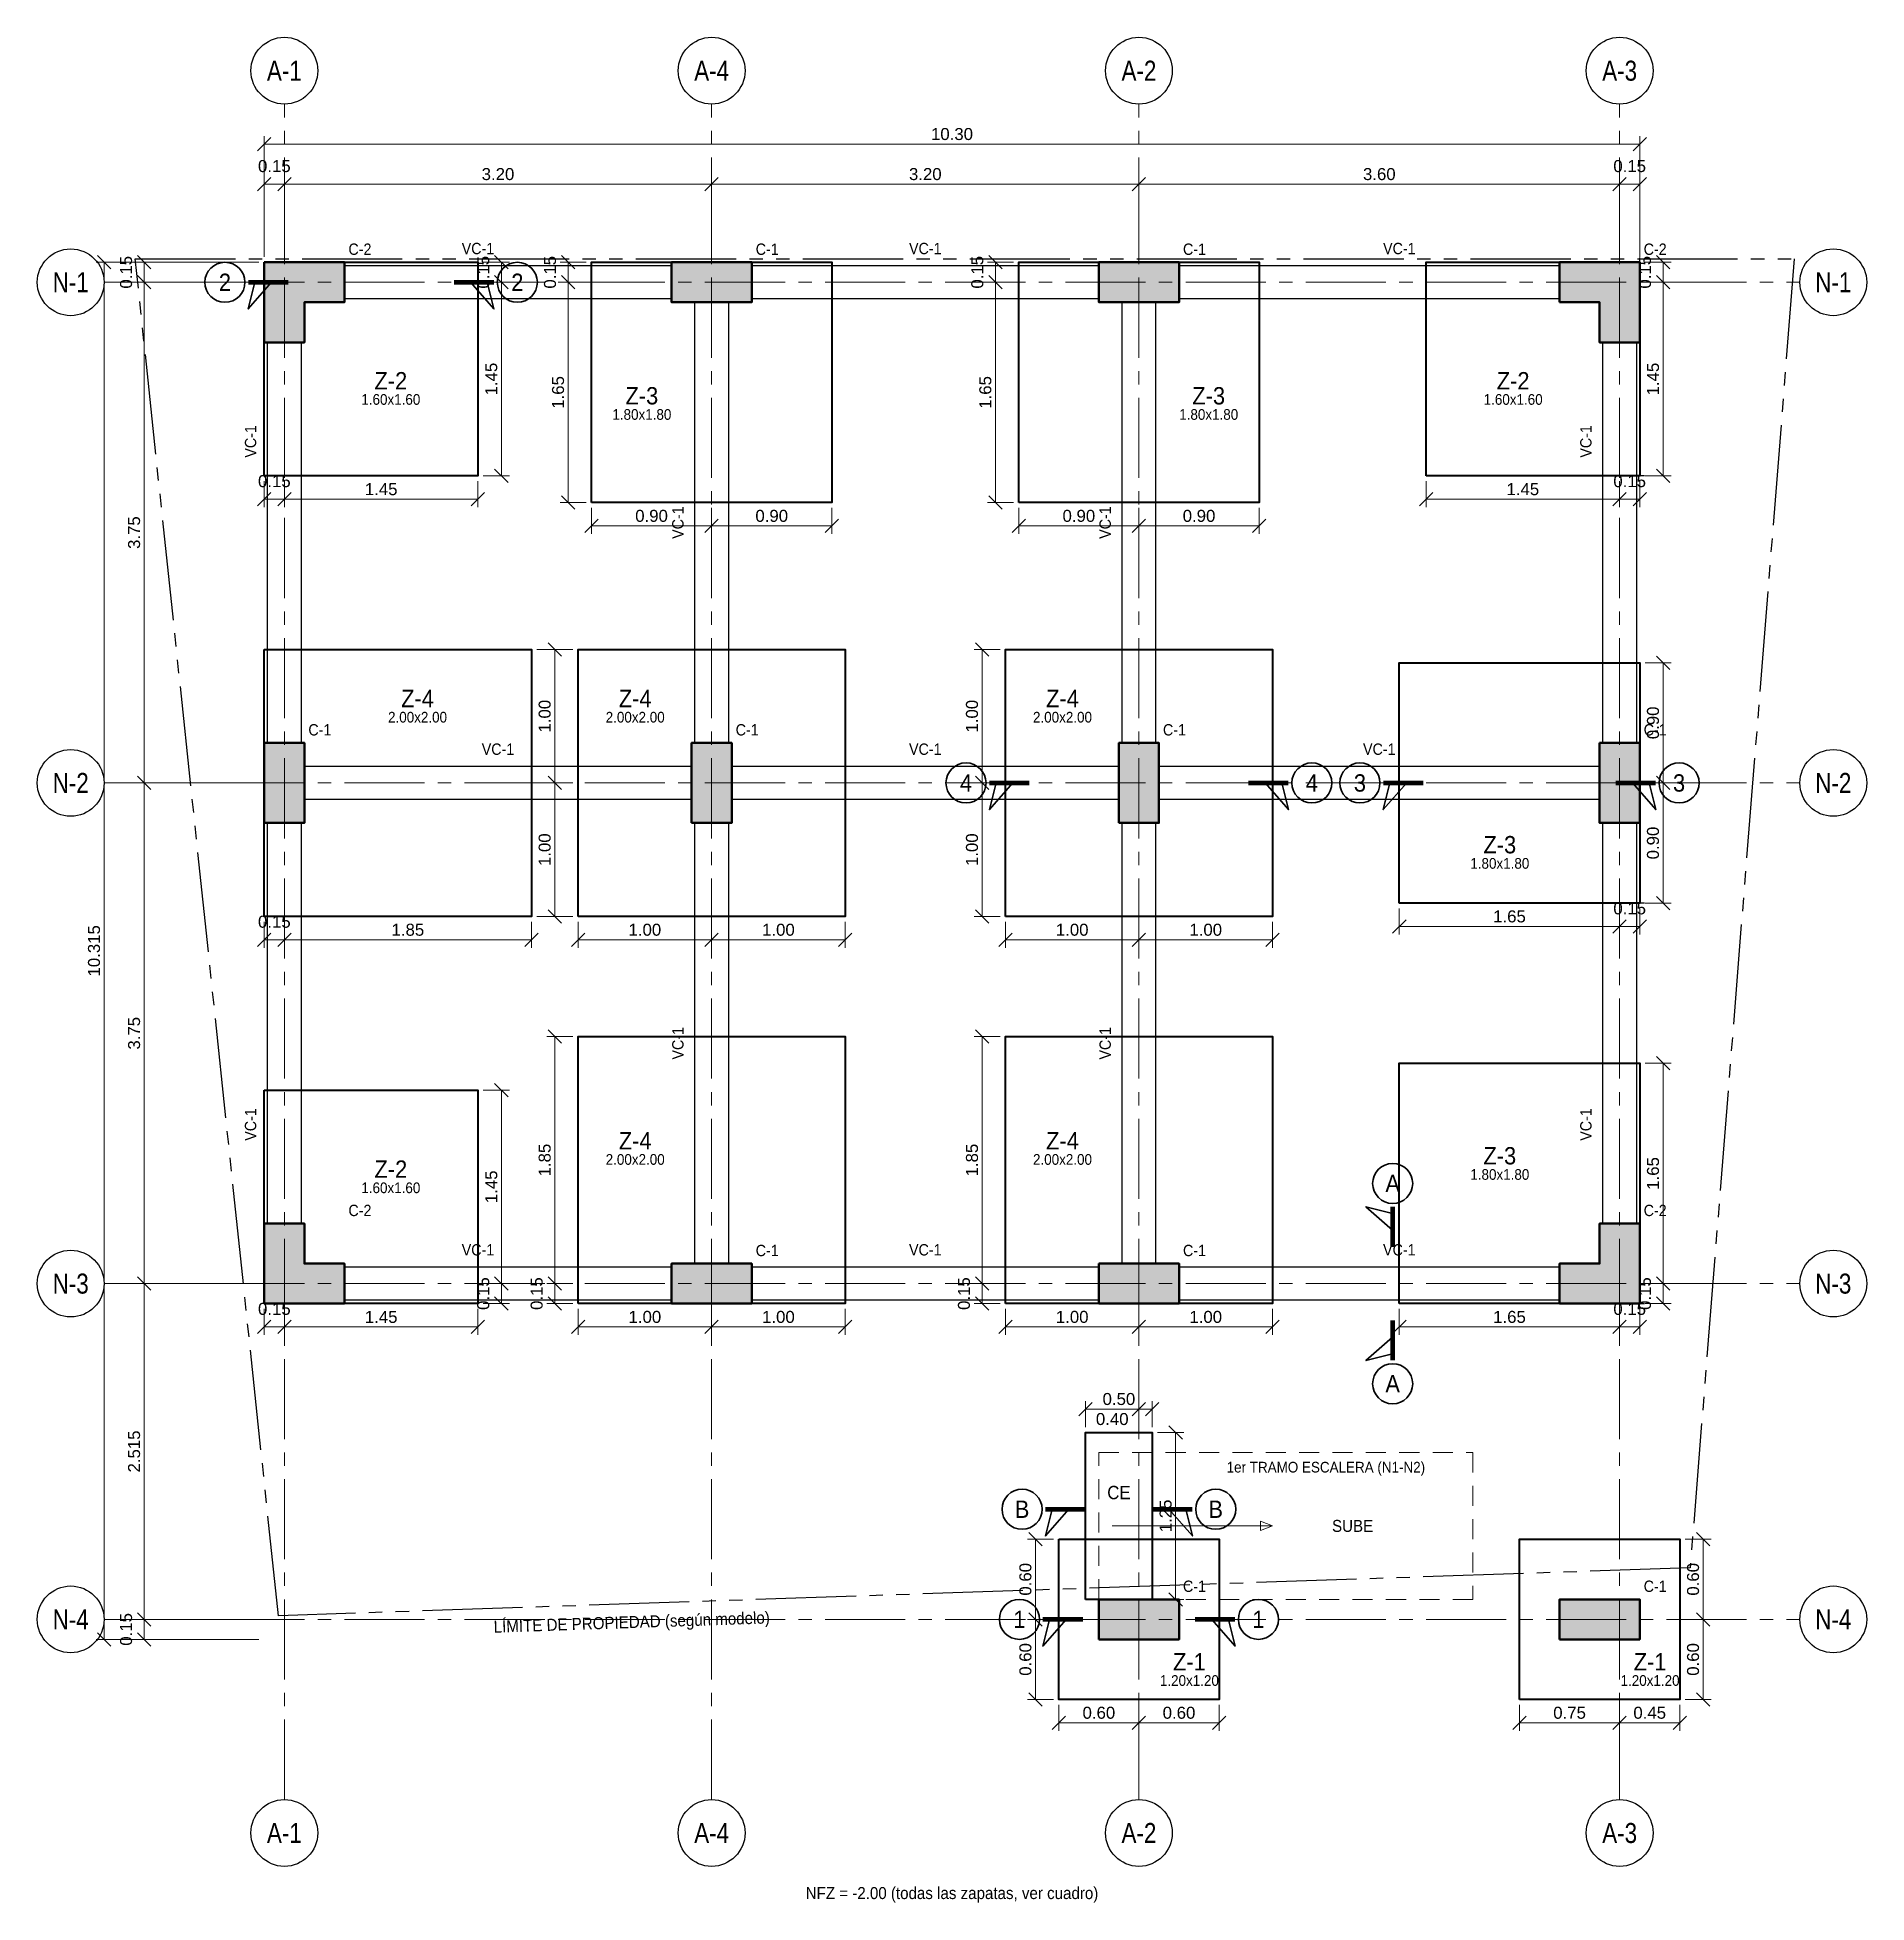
# Model space of a CAD drawing. Header units: metres. Extents: x -2 to 410, y -3 to 21.
# Drawn here: x -1.85 to 11.85, y -2.12 to 11.85 of the extents above; entities that cross this region are included whole.
import ezdxf
from ezdxf.enums import TextEntityAlignment as Align

# ---------------------------------------------------------------- set-up
doc = ezdxf.new("R2010")
doc.units = ezdxf.units.M
for name, pattern in [('EJE50', [0.875, 0.6, -0.1, 0.075, -0.1]), ('LIMITE50', [1.2, 0.75, -0.1, 0.075, -0.1, 0.075, -0.1]), ('OCULTA50', [0.225, 0.15, -0.075])]:
    doc.linetypes.add(name, pattern=pattern)
for name, color, linetype, lineweight in [('E-COLUMNA', 7, 'Continuous', 50), ('E-COLUMNA-ACH', 252, 'Continuous', 0), ('E-COTA', 7, 'Continuous', 13), ('E-EJES', 1, 'Continuous', 18), ('E-EJES-ID', 7, 'Continuous', 25), ('E-LIMITE', 94, 'Continuous', 25), ('E-OCULTO', 8, 'Continuous', 18), ('E-SECCION', 7, 'Continuous', 35), ('E-TEXTO', 7, 'Continuous', 18), ('E-TITULO', 7, 'Continuous', 35), ('E-VIGA', 7, 'Continuous', 30), ('E-ZAPATA', 7, 'Continuous', 40)]:
    doc.layers.add(name, color=color, linetype=linetype, lineweight=lineweight)
doc.styles.add('ARIAL', font='arial.ttf')
doc.dimstyles.new('COTA50', dxfattribs={"dimtxt": 0.09, "dimasz": 0.06, "dimexe": 0.06, "dimexo": 0.04, "dimgap": 0.03, "dimtad": 1, "dimzin": 0, "dimdsep": 46, "dimtxsty": 'ARIAL', "dimtsz": 0.05, "dimcen": 2.5, "dimclrd": 7, "dimclre": 7, "dimclrt": 7, "dimazin": 3, "dimtfac": 1, "dimtmove": 2, "dimatfit": 3, "dimlwd": 13, "dimlwe": 13})

msp = doc.modelspace()

# ---------------------------------------------------------------- texts
at = {"layer": 'E-EJES-ID', "style": 'ARIAL', "width": 0.8}
for s, p in [('A-1', (0, 11.6)), ('A-4', (3.2, 11.6)), ('A-2', (6.4, 11.6)), ('A-3', (10, 11.6)), ('N-1', (-1.6, 10.015)), ('N-1', (11.6, 10.015)), ('N-2', (-1.6, 6.265)), ('N-2', (11.6, 6.265)), ('N-3', (-1.6, 2.515)), ('N-3', (11.6, 2.515)), ('N-4', (-1.6, 0)), ('N-4', (11.6, 0)), ('A-1', (0, -1.6)), ('A-4', (3.2, -1.6)), ('A-2', (6.4, -1.6)), ('A-3', (10, -1.6))]:
    msp.add_text(s, height=0.15, dxfattribs=at).set_placement(p, align=Align.MIDDLE_CENTER)
at = {"layer": 'E-SECCION', "style": 'ARIAL', "width": 0.9}
for s, p in [('2', (-0.445, 10.015)), ('2', (1.745, 10.015)), ('4', (5.105, 6.265)), ('4', (7.695, 6.265)), ('3', (8.055, 6.265)), ('3', (10.445, 6.265)), ('A', (8.3, 3.265)), ('A', (8.3, 1.765)), ('B', (5.525, 0.825)), ('B', (6.975, 0.825)), ('1', (5.505, 0)), ('1', (7.295, 0))]:
    msp.add_text(s, height=0.13, dxfattribs=at).set_placement(p, align=Align.MIDDLE_CENTER)
at = {"layer": 'E-TEXTO', "style": 'ARIAL', "width": 0.9}
for s, p in [('C-2', (0.48, 10.195)), ('C-1', (3.53, 10.195)), ('C-1', (6.73, 10.195)), ('C-2', (10.18, 10.195)), ('C-1', (0.18, 6.595)), ('C-1', (3.38, 6.595)), ('C-1', (6.58, 6.595)), ('C-1', (10.18, 6.595)), ('C-2', (0.48, 2.995)), ('C-2', (10.18, 2.995)), ('C-1', (3.53, 2.695)), ('C-1', (6.73, 2.695)), ('C-1', (6.73, 0.18)), ('C-1', (10.18, 0.18))]:
    msp.add_text(s, height=0.085, dxfattribs=at).set_placement(p, align=Align.BOTTOM_LEFT)
for p in [(1.45, 10.2), (4.8, 10.2), (8.35, 10.2), (1.6, 6.45), (4.8, 6.45), (8.2, 6.45), (1.45, 2.7), (4.8, 2.7), (8.35, 2.7)]:
    msp.add_text('VC-1', height=0.085, dxfattribs=at).set_placement(p, align=Align.BOTTOM_CENTER)
for s, height, p in [('1.60x1.60', 0.08, (0.7975, 9.1375)), ('1.60x1.60', 0.08, (9.2025, 9.1375)), ('1.80x1.80', 0.08, (2.6775, 9.025)), ('1.80x1.80', 0.08, (6.9225, 9.025)), ('2.00x2.00', 0.08, (0.9975, 6.7575)), ('2.00x2.00', 0.08, (2.6275, 6.7575)), ('2.00x2.00', 0.08, (5.8275, 6.7575)), ('1.80x1.80', 0.08, (9.1025, 5.6625)), ('2.00x2.00', 0.08, (2.6275, 3.445)), ('2.00x2.00', 0.08, (5.8275, 3.445)), ('1.80x1.80', 0.08, (9.1025, 3.3325)), ('1.60x1.60', 0.08, (0.7975, 3.2325)), ('1er TRAMO ESCALERA (N1-N2)', 0.08, (7.8, 1.14)), ('SUBE', 0.09, (8, 0.7)), ('1.20x1.20', 0.08, (6.7778, -0.4579)), ('1.20x1.20', 0.08, (10.2278, -0.4579)), ('NFZ = -2.00 (todas las zapatas, ver cuadro)', 0.09, (5, -2.05))]:
    msp.add_text(s, height=height, dxfattribs=at).set_placement(p, align=Align.MIDDLE_CENTER)
for p in [(-0.185, 8.8233), (9.815, 8.8233), (3.015, 8.215), (6.215, 8.215), (3.015, 4.315), (6.215, 4.315), (-0.185, 3.7066), (9.815, 3.7066)]:
    msp.add_text('VC-1', height=0.085, rotation=90, dxfattribs=at).set_placement(p, align=Align.BOTTOM_CENTER)
msp.add_text('LÍMITE DE PROPIEDAD (según modelo)', height=0.09, rotation=1.94389, dxfattribs=at).set_placement((2.6, 0.0249), align=Align.TOP_CENTER)
at = {"layer": 'E-TITULO', "style": 'ARIAL', "width": 0.9}
for s, height, p in [('Z-2', 0.13, (0.7975, 9.2775)), ('Z-3', 0.13, (2.6775, 9.165)), ('Z-3', 0.13, (6.9225, 9.165)), ('Z-2', 0.13, (9.2025, 9.2775)), ('Z-4', 0.13, (0.9975, 6.8975)), ('Z-4', 0.13, (2.6275, 6.8975)), ('Z-4', 0.13, (5.8275, 6.8975)), ('Z-3', 0.13, (9.1025, 5.8025)), ('Z-4', 0.13, (2.6275, 3.585)), ('Z-4', 0.13, (5.8275, 3.585)), ('Z-3', 0.13, (9.1025, 3.4725)), ('Z-2', 0.13, (0.7975, 3.3725)), ('CE', 0.1, (6.25, 0.95)), ('Z-1', 0.13, (6.7778, -0.3179)), ('Z-1', 0.13, (10.2278, -0.3179))]:
    msp.add_text(s, height=height, dxfattribs=at).set_placement(p, align=Align.MIDDLE_CENTER)

# ---------------------------------------------------------------- dimensions: what is measured, and where the dimension line sits
at = {"layer": 'E-COTA'}
for base, p1, p2 in [((-0.15, 11.05), (-0.15, 10.165), (10.15, 10.165)), ((-0.15, 10.75), (-0.15, 10.165), (0, 10.165)), ((10, 10.75), (10, 10.165), (10.15, 10.165)), ((0, 10.75), (0, 10.165), (3.2, 10.165)), ((3.2, 10.75), (3.2, 10.165), (6.4, 10.165)), ((6.4, 10.75), (6.4, 10.165), (10, 10.165)), ((-0.15, 8.39), (-0.15, 8.565), (0, 8.565)), ((0, 8.39), (0, 8.565), (1.45, 8.565)), ((8.55, 8.39), (8.55, 8.565), (10, 8.565)), ((10, 8.39), (10, 8.565), (10.15, 8.565)), ((2.3, 8.19), (2.3, 8.365), (3.2, 8.365)), ((3.2, 8.19), (3.2, 8.365), (4.1, 8.365)), ((5.5, 8.19), (5.5, 8.365), (6.4, 8.365)), ((6.4, 8.19), (6.4, 8.365), (7.3, 8.365)), ((8.35, 5.19), (8.35, 5.365), (10, 5.365)), ((10, 5.19), (10, 5.365), (10.15, 5.365)), ((-0.15, 5.09), (-0.15, 5.265), (0, 5.265)), ((0, 5.09), (0, 5.265), (1.85, 5.265)), ((2.2, 5.09), (2.2, 5.265), (3.2, 5.265)), ((3.2, 5.09), (3.2, 5.265), (4.2, 5.265)), ((5.4, 5.09), (5.4, 5.265), (6.4, 5.265)), ((6.4, 5.09), (6.4, 5.265), (7.4, 5.265)), ((-0.15, 2.19), (-0.15, 2.365), (0, 2.365)), ((10, 2.19), (10, 2.365), (10.15, 2.365)), ((0, 2.19), (0, 2.365), (1.45, 2.365)), ((2.2, 2.19), (2.2, 2.365), (3.2, 2.365)), ((3.2, 2.19), (3.2, 2.365), (4.2, 2.365)), ((5.4, 2.19), (5.4, 2.365), (6.4, 2.365)), ((6.4, 2.19), (6.4, 2.365), (7.4, 2.365)), ((8.35, 2.19), (8.35, 2.365), (10, 2.365)), ((6, 1.575), (6, 1.4), (6.5, 1.4)), ((6.4, 1.575), (6.4, 1.4), (6, 1.4)), ((5.8, -0.775), (5.8, -0.6), (6.4, -0.6)), ((6.4, -0.775), (6.4, -0.6), (7, -0.6)), ((9.25, -0.775), (9.25, -0.6), (10, -0.6)), ((10, -0.775), (10, -0.6), (10.45, -0.6))]:
    msp.add_linear_dim(base=base, p1=p1, p2=p2, dimstyle='COTA50', override={"dimdec": 2}, dxfattribs=at).render()
for base, p1, p2, override in [((-1.35, -0.15), (-0.15, -0.15), (-0.15, 10.165), {"dimdec": 3}), ((1.625, 10.015), (1.45, 10.015), (1.45, 10.165), {"dimdec": 2}), ((2.125, 10.015), (2.3, 10.015), (2.3, 10.165), {"dimdec": 2}), ((5.325, 10.015), (5.5, 10.015), (5.5, 10.165), {"dimdec": 2}), ((10.325, 10.015), (10.15, 10.015), (10.15, 10.165), {"dimdec": 2}), ((1.625, 8.565), (1.45, 8.565), (1.45, 10.015), {"dimdec": 2}), ((2.125, 8.365), (2.3, 8.365), (2.3, 10.015), {"dimdec": 2}), ((5.325, 8.365), (5.5, 8.365), (5.5, 10.015), {"dimdec": 2}), ((10.325, 8.565), (10.15, 8.565), (10.15, 10.015), {"dimdec": 2}), ((2.025, 6.265), (1.85, 6.265), (1.85, 7.265), {"dimdec": 2}), ((2.025, 6.265), (2.2, 6.265), (2.2, 7.265), {"dimdec": 2}), ((5.225, 6.265), (5.4, 6.265), (5.4, 7.265), {"dimdec": 2}), ((10.325, 6.265), (10.15, 6.265), (10.15, 7.165), {"dimdec": 2}), ((2.025, 5.265), (1.85, 5.265), (1.85, 6.265), {"dimdec": 2}), ((2.025, 5.265), (2.2, 5.265), (2.2, 6.265), {"dimdec": 2}), ((5.225, 5.265), (5.4, 5.265), (5.4, 6.265), {"dimdec": 2}), ((10.325, 5.365), (10.15, 5.365), (10.15, 6.265), {"dimdec": 2}), ((2.025, 2.515), (2.2, 2.515), (2.2, 4.365), {"dimdec": 2}), ((5.225, 2.515), (5.4, 2.515), (5.4, 4.365), {"dimdec": 2}), ((10.325, 2.515), (10.15, 2.515), (10.15, 4.165), {"dimdec": 2}), ((1.625, 2.515), (1.45, 2.515), (1.45, 3.965), {"dimdec": 2}), ((1.625, 2.365), (1.45, 2.365), (1.45, 2.515), {"dimdec": 2}), ((2.025, 2.365), (2.2, 2.365), (2.2, 2.515), {"dimdec": 2}), ((5.225, 2.365), (5.4, 2.365), (5.4, 2.515), {"dimdec": 2}), ((10.325, 2.365), (10.15, 2.365), (10.15, 2.515), {"dimdec": 2}), ((6.675, 0.15), (6.5, 0.15), (6.5, 1.4), {"dimdec": 2}), ((5.625, 0), (5.8, 0), (5.8, 0.6), {"dimdec": 2}), ((10.625, 0), (10.45, 0), (10.45, 0.6), {"dimdec": 2}), ((5.625, -0.6), (5.8, -0.6), (5.8, 0), {"dimdec": 2}), ((10.625, -0.6), (10.45, -0.6), (10.45, 0), {"dimdec": 2})]:
    msp.add_linear_dim(base=base, p1=p1, p2=p2, angle=90, dimstyle='COTA50', override=override, dxfattribs=at).render()
for base, p1, p2, text in [((-1.05, 10.015), (-0.15, 10.015), (-0.15, 10.165), '0.15'), ((-1.05, 6.265), (-0.15, 6.265), (-0.15, 10.015), '3.75'), ((-1.05, 2.515), (-0.15, 2.515), (-0.15, 6.265), '3.75'), ((-1.05, 0), (-0.15, 0), (-0.15, 2.515), '2.515'), ((-1.05, -0.15), (-0.15, -0.15), (-0.15, 0), '0.15')]:
    msp.add_linear_dim(base=base, p1=p1, p2=p2, angle=90, text=text, dimstyle='COTA50', override={"dimdec": 2}, dxfattribs=at).render()

# ---------------------------------------------------------------- hatches: boundary and pattern name
at = {"layer": 'E-COLUMNA-ACH'}
for points in [[(-0.15, 10.165), (0.45, 10.165), (0.45, 9.865), (0.15, 9.865), (0.15, 9.565), (-0.15, 9.565)], [(2.9, 10.165), (3.5, 10.165), (3.5, 9.865), (2.9, 9.865)], [(6.1, 10.165), (6.7, 10.165), (6.7, 9.865), (6.1, 9.865)], [(9.55, 9.865), (9.55, 10.165), (10.15, 10.165), (10.15, 9.565), (9.85, 9.565), (9.85, 9.865)], [(-0.15, 5.965), (-0.15, 6.565), (0.15, 6.565), (0.15, 5.965)], [(3.05, 5.965), (3.05, 6.565), (3.35, 6.565), (3.35, 5.965)], [(6.25, 5.965), (6.25, 6.565), (6.55, 6.565), (6.55, 5.965)], [(9.85, 6.565), (10.15, 6.565), (10.15, 5.965), (9.85, 5.965)], [(-0.15, 2.365), (-0.15, 2.965), (0.15, 2.965), (0.15, 2.665), (0.45, 2.665), (0.45, 2.365)], [(9.55, 2.365), (9.55, 2.665), (9.85, 2.665), (9.85, 2.965), (10.15, 2.965), (10.15, 2.365)], [(2.9, 2.365), (2.9, 2.665), (3.5, 2.665), (3.5, 2.365)], [(6.1, 2.665), (6.7, 2.665), (6.7, 2.365), (6.1, 2.365)], [(6.1, -0.15), (6.1, 0.15), (6.7, 0.15), (6.7, -0.15)], [(9.55, -0.15), (9.55, 0.15), (10.15, 0.15), (10.15, -0.15)]]:
    msp.add_hatch(color=256, dxfattribs=at).paths.add_polyline_path(points)

# ---------------------------------------------------------------- linework, layer by layer
at = {"layer": 'E-COLUMNA'}
for points in [[(-0.15, 10.165), (0.45, 10.165), (0.45, 9.865), (0.15, 9.865), (0.15, 9.565), (-0.15, 9.565)], [(2.9, 10.165), (3.5, 10.165), (3.5, 9.865), (2.9, 9.865)], [(6.1, 10.165), (6.7, 10.165), (6.7, 9.865), (6.1, 9.865)], [(9.55, 9.865), (9.55, 10.165), (10.15, 10.165), (10.15, 9.565), (9.85, 9.565), (9.85, 9.865)], [(-0.15, 5.965), (-0.15, 6.565), (0.15, 6.565), (0.15, 5.965)], [(3.05, 5.965), (3.05, 6.565), (3.35, 6.565), (3.35, 5.965)], [(6.25, 5.965), (6.25, 6.565), (6.55, 6.565), (6.55, 5.965)], [(9.85, 6.565), (10.15, 6.565), (10.15, 5.965), (9.85, 5.965)], [(-0.15, 2.365), (-0.15, 2.965), (0.15, 2.965), (0.15, 2.665), (0.45, 2.665), (0.45, 2.365)], [(9.55, 2.365), (9.55, 2.665), (9.85, 2.665), (9.85, 2.965), (10.15, 2.965), (10.15, 2.365)], [(2.9, 2.365), (2.9, 2.665), (3.5, 2.665), (3.5, 2.365)], [(6.1, 2.665), (6.7, 2.665), (6.7, 2.365), (6.1, 2.365)], [(6.1, -0.15), (6.1, 0.15), (6.7, 0.15), (6.7, -0.15)], [(9.55, -0.15), (9.55, 0.15), (10.15, 0.15), (10.15, -0.15)]]:
    msp.add_lwpolyline(points, close=True, dxfattribs=at)
at = {"layer": 'E-EJES', "linetype": 'EJE50'}
for p, q in [((0, -1.35), (0, 11.35)), ((3.2, -1.35), (3.2, 11.35)), ((6.4, -1.35), (6.4, 11.35)), ((10, -1.35), (10, 11.35)), ((-1.35, 10.015), (11.35, 10.015)), ((-1.35, 6.265), (11.35, 6.265)), ((-1.35, 2.515), (11.35, 2.515)), ((-1.35, 0), (11.35, 0))]:
    msp.add_line(p, q, dxfattribs=at)
at = {"layer": 'E-EJES-ID'}
for centre in [(0, 11.6), (3.2, 11.6), (6.4, 11.6), (10, 11.6), (-1.6, 10.015), (11.6, 10.015), (-1.6, 6.265), (11.6, 6.265), (-1.6, 2.515), (11.6, 2.515), (-1.6, 0), (11.6, 0), (0, -1.6), (3.2, -1.6), (6.4, -1.6), (10, -1.6)]:
    msp.add_circle(centre, 0.25, dxfattribs=at)
at = {"layer": 'E-LIMITE', "linetype": 'LIMITE50'}
for points in [[(-0.0441, 0.0267), (-1.1165, 10.19)], [(-1.1165, 10.19), (11.3075, 10.19)], [(11.3075, 10.19), (10.528, 0.3855)], [(10.528, 0.3855), (-0.0441, 0.0267)]]:
    msp.add_lwpolyline(points, dxfattribs=at)
at = {"layer": 'E-OCULTO', "linetype": 'OCULTA50'}
msp.add_lwpolyline([(6.1, 0.15), (6.1, 1.25), (8.9, 1.25), (8.9, 0.15)], close=True, dxfattribs=at)
at = {"layer": 'E-SECCION', "const_width": 0.035}
for points in [[(-0.27, 10.015), (0.03, 10.015)], [(1.57, 10.015), (1.27, 10.015)], [(5.28, 6.265), (5.58, 6.265)], [(7.52, 6.265), (7.22, 6.265)], [(8.23, 6.265), (8.53, 6.265)], [(10.27, 6.265), (9.97, 6.265)], [(8.3, 3.09), (8.3, 2.79)], [(8.3, 1.94), (8.3, 2.24)], [(5.7, 0.825), (6, 0.825)], [(6.8, 0.825), (6.5, 0.825)], [(5.68, 0), (5.98, 0)], [(7.12, 0), (6.82, 0)]]:
    msp.add_lwpolyline(points, dxfattribs=at)
at = {"layer": 'E-SECCION'}
for points in [[(-0.22, 10.015), (-0.27, 9.815), (-0.095, 10.015)], [(1.52, 10.015), (1.57, 9.815), (1.395, 10.015)], [(5.33, 6.265), (5.28, 6.065), (5.455, 6.265)], [(7.47, 6.265), (7.52, 6.065), (7.345, 6.265)], [(8.28, 6.265), (8.23, 6.065), (8.405, 6.265)], [(10.22, 6.265), (10.27, 6.065), (10.095, 6.265)], [(8.3, 3.04), (8.1, 3.09), (8.3, 2.915)], [(8.3, 1.99), (8.1, 1.94), (8.3, 2.115)], [(5.75, 0.825), (5.7, 0.625), (5.875, 0.825)], [(6.75, 0.825), (6.8, 0.625), (6.625, 0.825)], [(5.73, 0), (5.68, -0.2), (5.855, 0)], [(7.07, 0), (7.12, -0.2), (6.945, 0)]]:
    msp.add_lwpolyline(points, dxfattribs=at)
for centre in [(-0.445, 10.015), (1.745, 10.015), (5.105, 6.265), (7.695, 6.265), (8.055, 6.265), (10.445, 6.265), (8.3, 3.265), (8.3, 1.765), (5.525, 0.825), (6.975, 0.825), (5.505, 0), (7.295, 0)]:
    msp.add_circle(centre, 0.15, dxfattribs=at)
at = {"layer": 'E-TEXTO'}
msp.add_line((6.2, 0.7), (7.4, 0.7), dxfattribs=at)
msp.add_lwpolyline([(7.31, 0.735), (7.4, 0.7), (7.31, 0.665)], close=True, dxfattribs=at)
at = {"layer": 'E-VIGA'}
for points in [[(2.9, 10.14), (2.9, 9.89), (0.45, 9.89), (0.45, 10.14)], [(3.5, 10.14), (6.1, 10.14), (6.1, 9.89), (3.5, 9.89)], [(6.7, 10.14), (9.55, 10.14), (9.55, 9.89), (6.7, 9.89)], [(3.075, 9.865), (3.325, 9.865), (3.325, 6.565), (3.075, 6.565)], [(6.275, 9.865), (6.525, 9.865), (6.525, 6.565), (6.275, 6.565)], [(-0.125, 9.565), (0.125, 9.565), (0.125, 6.565), (-0.125, 6.565)], [(9.875, 9.565), (10.125, 9.565), (10.125, 6.565), (9.875, 6.565)], [(0.15, 6.39), (3.05, 6.39), (3.05, 6.14), (0.15, 6.14)], [(3.35, 6.39), (6.25, 6.39), (6.25, 6.14), (3.35, 6.14)], [(6.55, 6.39), (9.85, 6.39), (9.85, 6.14), (6.55, 6.14)], [(0.125, 5.965), (0.125, 2.965), (-0.125, 2.965), (-0.125, 5.965)], [(3.075, 5.965), (3.325, 5.965), (3.325, 2.665), (3.075, 2.665)], [(6.275, 5.965), (6.525, 5.965), (6.525, 2.665), (6.275, 2.665)], [(10.125, 5.965), (10.125, 2.965), (9.875, 2.965), (9.875, 5.965)], [(2.9, 2.64), (2.9, 2.39), (0.45, 2.39), (0.45, 2.64)], [(3.5, 2.64), (6.1, 2.64), (6.1, 2.39), (3.5, 2.39)], [(6.7, 2.64), (9.55, 2.64), (9.55, 2.39), (6.7, 2.39)]]:
    msp.add_lwpolyline(points, close=True, dxfattribs=at)
at = {"layer": 'E-ZAPATA'}
for points in [[(-0.15, 10.165), (1.45, 10.165), (1.45, 8.565), (-0.15, 8.565)], [(2.3, 8.365), (2.3, 10.165), (4.1, 10.165), (4.1, 8.365)], [(5.5, 8.365), (5.5, 10.165), (7.3, 10.165), (7.3, 8.365)], [(8.55, 8.565), (8.55, 10.165), (10.15, 10.165), (10.15, 8.565)], [(-0.15, 7.265), (1.85, 7.265), (1.85, 5.265), (-0.15, 5.265)], [(2.2, 5.265), (2.2, 7.265), (4.2, 7.265), (4.2, 5.265)], [(5.4, 5.265), (5.4, 7.265), (7.4, 7.265), (7.4, 5.265)], [(8.35, 5.365), (8.35, 7.165), (10.15, 7.165), (10.15, 5.365)], [(2.2, 2.365), (2.2, 4.365), (4.2, 4.365), (4.2, 2.365)], [(5.4, 2.365), (5.4, 4.365), (7.4, 4.365), (7.4, 2.365)], [(8.35, 2.365), (8.35, 4.165), (10.15, 4.165), (10.15, 2.365)], [(-0.15, 3.965), (1.45, 3.965), (1.45, 2.365), (-0.15, 2.365)], [(6, 0.15), (6, 1.4), (6.5, 1.4), (6.5, 0.15)], [(5.8, 0.6), (7, 0.6), (7, -0.6), (5.8, -0.6)], [(9.25, -0.6), (9.25, 0.6), (10.45, 0.6), (10.45, -0.6)]]:
    msp.add_lwpolyline(points, close=True, dxfattribs=at)

msp.set_redraw_order([(e.dxf.handle, doc.entitydb.next_handle()) for e in msp.query("TEXT MTEXT ATTDEF DIMENSION ARC_DIMENSION")])  # texts and dimensions are drawn at this point

doc.saveas('drawing.dxf')
